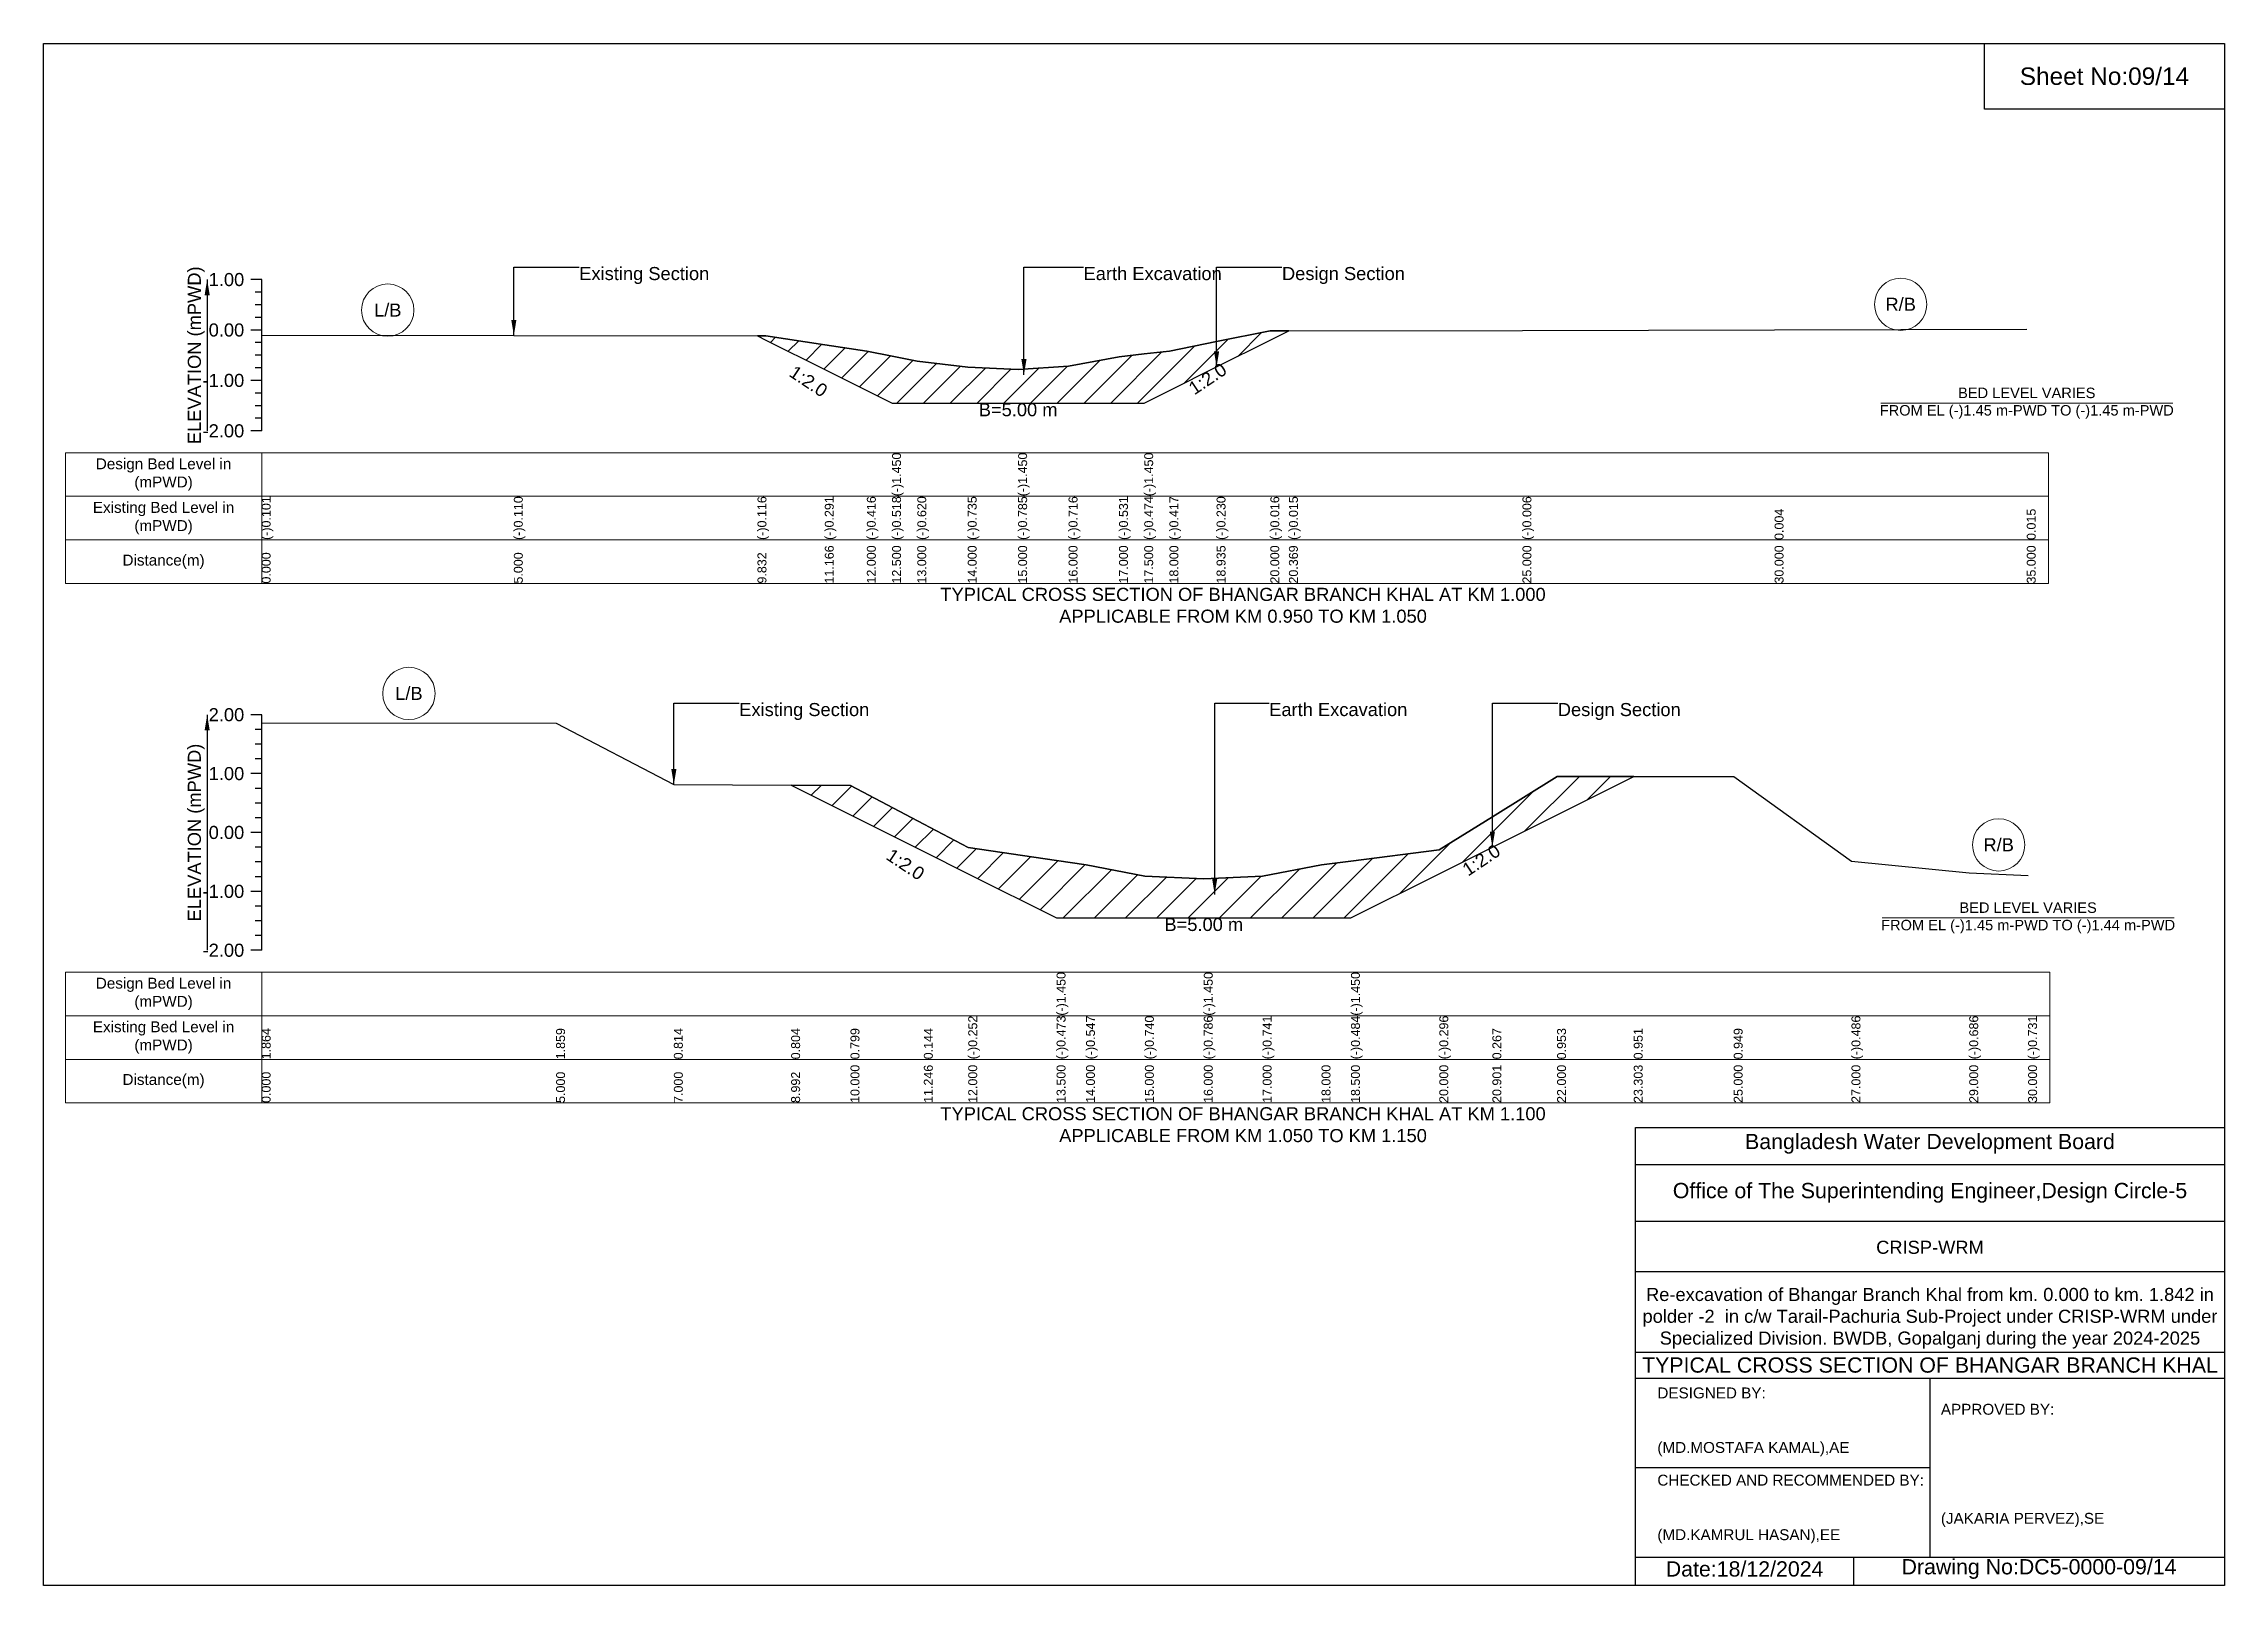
# Model space of a CAD drawing. Header units: inches. Extents: x 91000 to 238000, y -13637 to 0.
# Drawn here: x 180000 to 188000, y -5656 to 0 of the extents above; entities that cross this region are included whole.
import ezdxf

# ---------------------------------------------------------------- set-up
doc = ezdxf.new("R2010")
doc.units = ezdxf.units.IN
doc.header["$LTSCALE"] = 7
doc.header["$MEASUREMENT"] = 0
for name, color, linetype, lineweight in [('Cross section Data Border', 7, 'Continuous', 9), ('Cross Section Labels', 7, 'Continuous', 9), ('Existing_Bed_Level for Xsection', 7, 'Continuous', 25)]:
    doc.layers.add(name, color=color, linetype=linetype, lineweight=lineweight)
doc.styles.get("Standard").update_dxf_attribs({"font": 'arial.ttf'})
doc.dimstyles.get("Standard").update_dxf_attribs({"dimtxt": 0.18, "dimasz": 0.18, "dimexe": 0.18, "dimexo": 0.0625, "dimgap": 0.09, "dimtad": 0, "dimtih": 1, "dimtoh": 1, "dimdec": 4, "dimzin": 0, "dimdsep": 46, "dimtxsty": 'Standard', "dimcen": 0.09, "dimadec": 0, "dimazin": 0, "dimtfac": 1, "dimtdec": 4, "dimtofl": 0, "dimtmove": 0, "dimatfit": 3, "dimfxl": 1, "dimtolj": 1, "dimtzin": 0, "dimarcsym": 0})

msp = doc.modelspace()

# ---------------------------------------------------------------- texts
at = {"attachment_point": 5}
for s, insert, char_height in [('Sheet No:09/14', (187560, -120), 64), ('Bangladesh Water Development Board', (186920, -4036), 56), ('Office of The Superintending Engineer,Design Circle-5', (186920, -4216), 56)]:
    msp.add_mtext(s, dxfattribs=dict(at, insert=insert, char_height=char_height))
for s, insert, char_height, width, attachment_point in [('CRISP-WRM', (186920, -4416), 48, 2240, 5), ('Re-excavation of Bhangar Branch Khal from km. 0.000 to km. 1.842 in polder -2  in c/w Tarail-Pachuria Sub-Project under CRISP-WRM under Specialized Division. BWDB, Gopalganj during the year 2024-2025', (186920, -4676), 48, 2160, 5), ('TYPICAL CROSS SECTION OF BHANGAR BRANCH KHAL', (186920, -4848), 56, 2240, 5), ('DESIGNED BY:^J^J^J(MD.MOSTAFA KAMAL),AE', (185920, -5056), 40, 1120, 4), ('APPROVED BY:^J^J^J^J^J^J(JAKARIA PERVEZ),SE', (186960, -5216), 40, 1120, 4), ('CHECKED AND RECOMMENDED BY:^J^J^J(MD.KAMRUL HASAN),EE', (185920, -5376), 40, 1120, 4), ('Date:18/12/2024', (186240, -5596), 56, 1120, 5), ('Drawing No:DC5-0000-09/14', (187320, -5596), 56, 1760, 5)]:
    msp.add_mtext(s, dxfattribs=dict(insert=insert, char_height=char_height, width=width, attachment_point=attachment_point))
at = {"layer": 'Cross section Data Border', "char_height": 40, "width": 640, "attachment_point": 5}
for s, insert in [('Design Bed Level in (mPWD)', (180440, -1580.8)), ('Existing Bed Level in (mPWD)', (180440, -1740.8)), ('Distance(m)', (180440, -1900.8)), ('Design Bed Level in (mPWD)', (180440, -3486.2)), ('Existing Bed Level in (mPWD)', (180440, -3646.2)), ('Distance(m)', (180440, -3806.2))]:
    msp.add_mtext(s, dxfattribs=dict(at, insert=insert))
at = {"layer": 'Cross Section Labels'}
for s, insert, char_height, attachment_point in [('Existing Section', (181965, -819.5), 48, 1), ('Earth Excavation', (183815, -819.5), 48, 1), ('Design Section', (184542.9, -819.5), 48, 1), ('L/B', (181262.5, -977.8), 48, 5), ('R/B', (186812.5, -956.5), 48, 5), ('BED LEVEL VARIES ^JFROM EL (-)1.45 m-PWD TO (-)1.45 m-PWD', (187275, -1319), 38.4, 5), ('B=5.00 m', (183575, -1319), 48, 2), ('TYPICAL CROSS SECTION OF BHANGAR BRANCH KHAL AT KM 1.000^JAPPLICABLE FROM KM 0.950 TO KM 1.050', (184400, -2060.8), 48, 5), ('L/B', (181340, -2384.1), 48, 5), ('Existing Section', (182552, -2419), 48, 1), ('Earth Excavation', (184496, -2419), 48, 1), ('Design Section', (185554.7, -2419), 48, 1), ('R/B', (187172, -2939.3), 48, 5), ('BED LEVEL VARIES ^JFROM EL (-)1.45 m-PWD TO (-)1.44 m-PWD', (187280, -3207.4), 38.4, 5), ('B=5.00 m', (184256, -3207.4), 48, 2), ('TYPICAL CROSS SECTION OF BHANGAR BRANCH KHAL AT KM 1.100^JAPPLICABLE FROM KM 1.050 TO KM 1.150', (184400, -3966.2), 48, 5)]:
    msp.add_mtext(s, dxfattribs=dict(at, insert=insert, char_height=char_height, attachment_point=attachment_point))
at = {"layer": 'Cross Section Labels', "char_height": 48, "attachment_point": 2}
for insert, rotation in [((182819.4, -1218.7), 326.30993), ((184256.7, -1209.4), 33.69007), ((183175.1, -2991), 326.30993), ((185260.7, -2975.1), 33.69007)]:
    msp.add_mtext('1:2.0', dxfattribs=dict(at, insert=insert, rotation=rotation))
at = {"layer": 'Existing_Bed_Level for Xsection', "rotation": 90}
for s, insert, char_height, attachment_point in [('ELEVATION (mPWD)', (180560, -1143.3), 48, 5), ('(-)1.450', (183112.5, -1660.8), 32.8, 1), ('(-)1.450', (183575, -1660.8), 32.8, 1), ('(-)1.450', (184037.5, -1660.8), 32.8, 1), ('(-)0.101', (180800, -1820.8), 32.8, 1), ('(-)0.110', (181725, -1820.8), 32.8, 1), ('(-)0.116', (182618.8, -1820.8), 32.8, 1), ('(-)0.291', (182865.7, -1820.8), 32.8, 1), ('(-)0.416', (183020, -1820.8), 32.8, 1), ('(-)0.518', (183112.5, -1820.8), 32.8, 1), ('(-)0.620', (183205, -1820.8), 32.8, 1), ('(-)0.735', (183390, -1820.8), 32.8, 1), ('(-)0.785', (183575, -1820.8), 32.8, 1), ('(-)0.716', (183760, -1820.8), 32.8, 1), ('(-)0.531', (183945, -1820.8), 32.8, 1), ('(-)0.474', (184037.5, -1820.8), 32.8, 1), ('(-)0.417', (184130, -1820.8), 32.8, 1), ('(-)0.230', (184302.9, -1820.8), 32.8, 1), ('(-)0.016', (184500, -1820.8), 32.8, 1), ('(-)0.015', (184568.4, -1820.8), 32.8, 1), ('(-)0.006', (185425, -1820.8), 32.8, 1), ('0.004', (186350, -1820.8), 32.8, 1), ('0.015', (187275, -1820.8), 32.8, 1), ('0.000', (180800, -1980.8), 32.8, 1), ('5.000', (181725, -1980.8), 32.8, 1), ('9.832', (182618.8, -1980.8), 32.8, 1), ('11.166', (182865.7, -1980.8), 32.8, 1), ('12.000', (183020, -1980.8), 32.8, 1), ('12.500', (183112.5, -1980.8), 32.8, 1), ('13.000', (183205, -1980.8), 32.8, 1), ('14.000', (183390, -1980.8), 32.8, 1), ('15.000', (183575, -1980.8), 32.8, 1), ('16.000', (183760, -1980.8), 32.8, 1), ('17.000', (183945, -1980.8), 32.8, 1), ('17.500', (184037.5, -1980.8), 32.8, 1), ('18.000', (184130, -1980.8), 32.8, 1), ('18.935', (184302.9, -1980.8), 32.8, 1), ('20.000', (184500, -1980.8), 32.8, 1), ('20.369', (184568.4, -1980.8), 32.8, 1), ('25.000', (185425, -1980.8), 32.8, 1), ('30.000', (186350, -1980.8), 32.8, 1), ('35.000', (187275, -1980.8), 32.8, 1), ('ELEVATION (mPWD)', (180560, -2894.2), 48, 5), ('(-)1.450', (183716, -3566.2), 32.8, 1), ('(-)1.450', (184256, -3566.2), 32.8, 1), ('(-)1.450', (184796, -3566.2), 32.8, 1), ('(-)0.252', (183392, -3726.2), 32.8, 1), ('(-)0.473', (183716, -3726.2), 32.8, 1), ('(-)0.547', (183824, -3726.2), 32.8, 1), ('(-)0.740', (184040, -3726.2), 32.8, 1), ('(-)0.786', (184256, -3726.2), 32.8, 1), ('(-)0.741', (184472, -3726.2), 32.8, 1), ('(-)0.484', (184796, -3726.2), 32.8, 1), ('(-)0.296', (185120, -3726.2), 32.8, 1), ('(-)0.486', (186632, -3726.2), 32.8, 1), ('(-)0.686', (187064, -3726.2), 32.8, 1), ('(-)0.731', (187280, -3726.2), 32.8, 1), ('1.864', (180800, -3726.2), 32.8, 1), ('1.859', (181880, -3726.2), 32.8, 1), ('0.814', (182312, -3726.2), 32.8, 1), ('0.804', (182742.3, -3726.2), 32.8, 1), ('0.799', (182960, -3726.2), 32.8, 1), ('0.144', (183229.1, -3726.2), 32.8, 1), ('0.267', (185314.7, -3726.2), 32.8, 1), ('0.953', (185552, -3726.2), 32.8, 1), ('0.951', (185833.3, -3726.2), 32.8, 1), ('0.949', (186200, -3726.2), 32.8, 1), ('10.000', (182960, -3886.2), 32.8, 1), ('11.246', (183229.1, -3886.2), 32.8, 1), ('12.000', (183392, -3886.2), 32.8, 1), ('13.500', (183716, -3886.2), 32.8, 1), ('14.000', (183824, -3886.2), 32.8, 1), ('15.000', (184040, -3886.2), 32.8, 1), ('16.000', (184256, -3886.2), 32.8, 1), ('17.000', (184472, -3886.2), 32.8, 1), ('18.000', (184688, -3886.2), 32.8, 1), ('18.500', (184796, -3886.2), 32.8, 1), ('20.000', (185120, -3886.2), 32.8, 1), ('20.901', (185314.7, -3886.2), 32.8, 1), ('22.000', (185552, -3886.2), 32.8, 1), ('23.303', (185833.3, -3886.2), 32.8, 1), ('25.000', (186200, -3886.2), 32.8, 1), ('27.000', (186632, -3886.2), 32.8, 1), ('29.000', (187064, -3886.2), 32.8, 1), ('30.000', (187280, -3886.2), 32.8, 1), ('0.000', (180800, -3886.2), 32.8, 1), ('5.000', (181880, -3886.2), 32.8, 1), ('7.000', (182312, -3886.2), 32.8, 1), ('8.992', (182742.3, -3886.2), 32.8, 1)]:
    msp.add_mtext(s, dxfattribs=dict(at, insert=insert, char_height=char_height, attachment_point=attachment_point))
at = {"layer": 'Existing_Bed_Level for Xsection', "char_height": 48, "attachment_point": 6}
for s, insert in [('1.00', (180736, -865.8)), ('0.00', (180736, -1050.8)), ('-1.00', (180736, -1235.8)), ('-2.00', (180736, -1420.8)), ('2.00', (180736, -2462.2)), ('1.00', (180736, -2678.2)), ('0.00', (180736, -2894.2)), ('-1.00', (180736, -3110.2)), ('-2.00', (180736, -3326.2))]:
    msp.add_mtext(s, dxfattribs=dict(at, insert=insert))

# ---------------------------------------------------------------- hatches: boundary and pattern name
at = {"layer": 'Existing_Bed_Level for Xsection'}
h = msp.add_hatch(dxfattribs=at)
h.set_pattern_fill('ANSI31', color=256, scale=555, style=0)
h.paths.add_polyline_path([(182618.8, -1072.2), (182650, -1087.8), (182865.7, -1195.6), (183020, -1272.8), (183112.5, -1319), (183205, -1319), (183390, -1319), (183575, -1319), (183760, -1319), (183945, -1319), (184037.5, -1319), (184130, -1272.8), (184302.9, -1186.3), (184500, -1087.8), (184568.4, -1053.6), (184500, -1053.7), (184302.9, -1093.2), (184130, -1127.9), (184037.5, -1138.5), (183945, -1149), (183760, -1183.2), (183575, -1196), (183390, -1186.8), (183205, -1165.5), (183112.5, -1146.6), (183020, -1127.7), (182865.7, -1104.6), (182650, -1072.2)])
h = msp.add_hatch(dxfattribs=at)
h.set_pattern_fill('ANSI31', color=256, scale=648, style=0)
h.paths.add_polyline_path([(182742.3, -2720.6), (182960, -2829.4), (183229.1, -2964), (183392, -3045.4), (183716, -3207.4), (183824, -3207.4), (184040, -3207.4), (184256, -3207.4), (184472, -3207.4), (184688, -3207.4), (184796, -3207.4), (185120, -3045.4), (185314.7, -2948.1), (185552, -2829.4), (185833.3, -2688.8), (185552, -2688.4), (185314.7, -2836.6), (185120, -2958.2), (184796, -2998.8), (184688, -3012.4), (184472, -3054.3), (184256, -3064), (184040, -3054.1), (183824, -3012.4), (183716, -2996.4), (183392, -2948.7), (183229.1, -2863.1), (182960, -2721.6)])

# ---------------------------------------------------------------- linework, layer by layer
for points in [[(180000, 0), (188000, 0), (188000, -5656), (180000, -5656)], [(187120, 0), (188000, 0), (188000, -240), (187120, -240)]]:
    msp.add_lwpolyline(points, close=True)
for points in [[(185840, -5656), (185840, -3976), (188000, -3976)], [(185840, -4112), (188000, -4112)], [(185840, -4320), (188000, -4320)], [(185840, -4504), (188000, -4504)], [(185840, -4800), (188000, -4800)], [(185840, -4896), (188000, -4896)], [(186920, -4896), (186920, -5552)], [(185840, -5224), (186920, -5224)], [(185840, -5552), (188000, -5552)], [(186640, -5552), (186640, -5656)]]:
    msp.add_lwpolyline(points)
at = {"layer": 'Cross section Data Border'}
for points in [[(180080, -1500.8), (187355, -1500.8), (187355, -1980.8), (180080, -1980.8)], [(180080, -3406.2), (187360, -3406.2), (187360, -3886.2), (180080, -3886.2)]]:
    msp.add_lwpolyline(points, close=True, dxfattribs=at)
for points in [[(180800, -1500.8), (180800, -1980.8)], [(180080, -1660.8), (187355, -1660.8)], [(180080, -1820.8), (187355, -1820.8)], [(180800, -3406.2), (180800, -3886.2)], [(180080, -3566.2), (187360, -3566.2)], [(180080, -3726.2), (187360, -3726.2)]]:
    msp.add_lwpolyline(points, dxfattribs=at)
at = {"layer": 'Cross Section Labels'}
for points in [[(186739.2, -1319), (187810.8, -1319)], [(186744.2, -3207.4), (187815.8, -3207.4)]]:
    msp.add_lwpolyline(points, dxfattribs=at)
for centre in [(186812.5, -956.5), (181262.5, -977.8), (181340, -2384.1), (187172, -2939.3)]:
    msp.add_circle(centre, 96, dxfattribs=at)
at = {"layer": 'Existing_Bed_Level for Xsection'}
for points in [[(180800, -865.8), (180760, -865.8)], [(180800, -1420.8), (180800, -1235.8), (180800, -1050.8), (180800, -865.8)], [(180800, -912), (180776, -912)], [(180800, -958.3), (180776, -958.3)], [(180800, -1004.5), (180776, -1004.5)], [(180800, -1050.8), (180760, -1050.8)], [(180800, -1097), (180776, -1097)], [(180800, -1069.5), (181725, -1071.1), (182618.8, -1072.2), (182650, -1072.2), (182865.7, -1104.6), (183020, -1127.7), (183112.5, -1146.6), (183112.5, -1146.6), (183205, -1165.5), (183390, -1186.8), (183575, -1196), (183575, -1196), (183760, -1183.2), (183945, -1149), (184037.5, -1138.5), (184037.5, -1138.5), (184130, -1127.9), (184302.9, -1093.2), (184500, -1053.7), (184568.4, -1053.6), (185425, -1051.9), (186350, -1050), (187275, -1048)], [(180800, -1143.3), (180776, -1143.3)], [(180800, -1189.5), (180776, -1189.5)], [(180800, -1235.8), (180760, -1235.8)], [(180800, -1282), (180776, -1282)], [(180800, -1328.3), (180776, -1328.3)], [(180800, -1420.8), (180760, -1420.8)], [(180800, -1374.5), (180776, -1374.5)], [(180800, -2462.2), (180760, -2462.2)], [(180800, -3326.2), (180800, -3110.2), (180800, -2894.2), (180800, -2678.2), (180800, -2462.2)], [(180800, -2516.2), (180776, -2516.2)], [(180800, -2491.6), (181880, -2492.7), (182312, -2718.4), (182742.3, -2720.6), (182960, -2721.6), (183229.1, -2863.1), (183392, -2948.7), (183716, -2996.4), (183716, -2996.4), (183824, -3012.4), (184040, -3054.1), (184256, -3064), (184256, -3064), (184472, -3054.3), (184688, -3012.4), (184796, -2998.8), (184796, -2998.8), (185120, -2958.2), (185314.7, -2836.6), (185552, -2688.4), (185833.3, -2688.8), (186200, -2689.2), (186632, -2999.2), (187064, -3042.4), (187280, -3052.1)], [(180800, -2570.2), (180776, -2570.2)], [(180800, -2624.2), (180776, -2624.2)], [(180800, -2678.2), (180760, -2678.2)], [(180800, -2732.2), (180776, -2732.2)], [(180800, -2786.2), (180776, -2786.2)], [(180800, -2840.2), (180776, -2840.2)], [(180800, -2894.2), (180760, -2894.2)], [(180800, -2948.2), (180776, -2948.2)], [(180800, -3002.2), (180776, -3002.2)], [(180800, -3110.2), (180760, -3110.2)], [(180800, -3056.2), (180776, -3056.2)], [(180800, -3164.2), (180776, -3164.2)], [(180800, -3218.2), (180776, -3218.2)], [(180800, -3272.2), (180776, -3272.2)], [(180800, -3326.2), (180760, -3326.2)]]:
    msp.add_lwpolyline(points, dxfattribs=at)
for points in [[(182618.8, -1072.2), (182618.8, -1072.2), (182650, -1087.8), (182865.7, -1195.6), (183020, -1272.8), (183112.5, -1319), (183112.5, -1319), (183205, -1319), (183390, -1319), (183575, -1319), (183575, -1319), (183760, -1319), (183945, -1319), (184037.5, -1319), (184037.5, -1319), (184130, -1272.8), (184302.9, -1186.3), (184500, -1087.8), (184568.4, -1053.6), (184568.4, -1053.6), (184568.4, -1053.6), (184500, -1053.7), (184302.9, -1093.2), (184130, -1127.9), (184037.5, -1138.5), (184037.5, -1138.5), (183945, -1149), (183760, -1183.2), (183575, -1196), (183575, -1196), (183390, -1186.8), (183205, -1165.5), (183112.5, -1146.6), (183112.5, -1146.6), (183020, -1127.7), (182865.7, -1104.6), (182650, -1072.2), (182618.8, -1072.2)], [(182742.3, -2720.6), (182742.3, -2720.6), (182960, -2829.4), (183229.1, -2964), (183392, -3045.4), (183716, -3207.4), (183716, -3207.4), (183824, -3207.4), (184040, -3207.4), (184256, -3207.4), (184256, -3207.4), (184472, -3207.4), (184688, -3207.4), (184796, -3207.4), (184796, -3207.4), (185120, -3045.4), (185314.7, -2948.1), (185552, -2829.4), (185833.3, -2688.8), (185552, -2688.4), (185314.7, -2836.6), (185120, -2958.2), (184796, -2998.8), (184796, -2998.8), (184688, -3012.4), (184472, -3054.3), (184256, -3064), (184256, -3064), (184040, -3054.1), (183824, -3012.4), (183716, -2996.4), (183716, -2996.4), (183392, -2948.7), (183229.1, -2863.1), (182960, -2721.6), (182742.3, -2720.6)]]:
    msp.add_lwpolyline(points, close=True, dxfattribs=at)

msp.set_redraw_order([(e.dxf.handle, doc.entitydb.next_handle()) for e in msp.query("TEXT MTEXT ATTDEF DIMENSION ARC_DIMENSION")])  # texts and dimensions are drawn at this point

# ---------------------------------------------------------------- leaders
at = {"layer": 'Cross Section Labels', "annotation_type": 0, "has_hookline": 1, "hookline_direction": 0}
for points, text_width in [([(181725, -1071.1), (181725, -819.5), (181964.9, -819.5)], 467.2), ([(183596.3, -1215.1), (183596.3, -819.5), (183814.9, -819.5)], 497), ([(184302.9, -1186.3), (184302.9, -819.5), (184542.8, -819.5)], 441.2), ([(182312, -2718.4), (182312, -2419), (182551.9, -2419)], 467.2), ([(184296, -3121.1), (184296, -2419), (184495.9, -2419)], 497), ([(185314.7, -2948.1), (185314.7, -2419), (185554.6, -2419)], 441.2)]:
    msp.add_leader(points, dimstyle='Standard', override={"dimasz": 57.6}, dxfattribs=dict(at, text_width=text_width))
at = {"layer": 'Existing_Bed_Level for Xsection'}
for points in [[(180600, -865.8), (180600, -1420.8)], [(180600, -2462.2), (180600, -3326.2)]]:
    msp.add_leader(points, dimstyle='Standard', override={"dimasz": 57.6}, dxfattribs=at)

doc.saveas('drawing.dxf')
